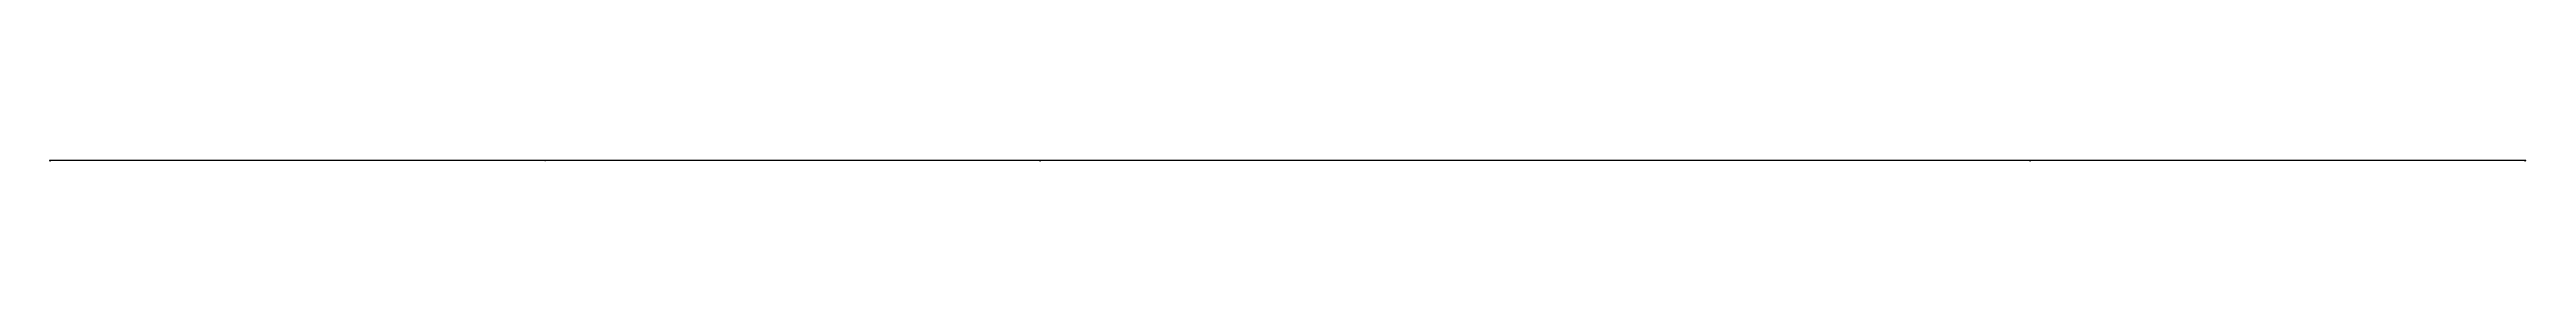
# Model space of a CAD drawing. Extents: x 0 to 15310, y -1 to 11282.
# Drawn here: x 9999 to 15302, y 11279 to 11282 of the extents above; entities that cross this region are included whole.
import ezdxf

# ---------------------------------------------------------------- set-up
doc = ezdxf.new("R2010")
doc.units = 0

# ---------------------------------------------------------------- blocks, each defined once
blk = doc.blocks.new('MANHOLE')
blk.add_circle((0, 0), 1)
blk.add_text('M', height=0.8).set_placement((0, 0))

msp = doc.modelspace()

# ---------------------------------------------------------------- linework, layer by layer
at = {"layer": 'FIGURES'}
for p, q in [((12120, 11280), (10000, 11280)), ((14240, 11280), (12120, 11280)), ((15300, 11280), (14240, 11280))]:
    msp.add_line(p, q, dxfattribs=at)
at = {"layer": 'PIPE_W_12_PVC'}
for p, q in [((12120, 11280), (10000, 11280)), ((14240, 11280), (12120, 11280)), ((15300, 11280), (14240, 11280))]:
    msp.add_line(p, q, dxfattribs=at)
at = {"layer": 'POINTS'}
for p in [(10000, 11280), (10000, 11280), (11060, 11280), (12120, 11280), (12120, 11280), (14240, 11280), (15300, 11280)]:
    msp.add_point(p, dxfattribs=at)

# ---------------------------------------------------------------- block references
at = {"layer": 'STRUCT_WM'}
for p in [(10000, 11280), (12120, 11280), (14240, 11280), (15300, 11280)]:
    msp.add_blockref('MANHOLE', p, dxfattribs=at)

# ---------------------------------------------------------------- texts
at = {"layer": 'PIPE_W_12_PVC_TEXT'}
for p in [(11060, 11280), (13180, 11280), (14770, 11280)]:
    msp.add_text('12" PVC W', height=1.5, dxfattribs=at).set_placement(p)
at = {"layer": 'POINT_DESC'}
for s, p in [('CL_NS0_EW4', (10001, 11279)), ('WM', (10001, 11279)), ('CL_NS1_EW4', (11061, 11279)), ('CL_NS2_EW4', (12121, 11279)), ('WM', (12121, 11279)), ('WM', (14241, 11279)), ('WM', (15301, 11279))]:
    msp.add_text(s, height=0.4, dxfattribs=at).set_placement(p)
at = {"layer": 'POINT_IDS'}
for s, p in [('2003', (10001, 11281)), ('1004', (10001, 11281)), ('1104', (11061, 11281)), ('2005', (12121, 11281)), ('1204', (12121, 11281)), ('2007', (14241, 11281)), ('2002', (15301, 11281))]:
    msp.add_text(s, height=0.5, dxfattribs=at).set_placement(p)

doc.saveas('drawing.dxf')
